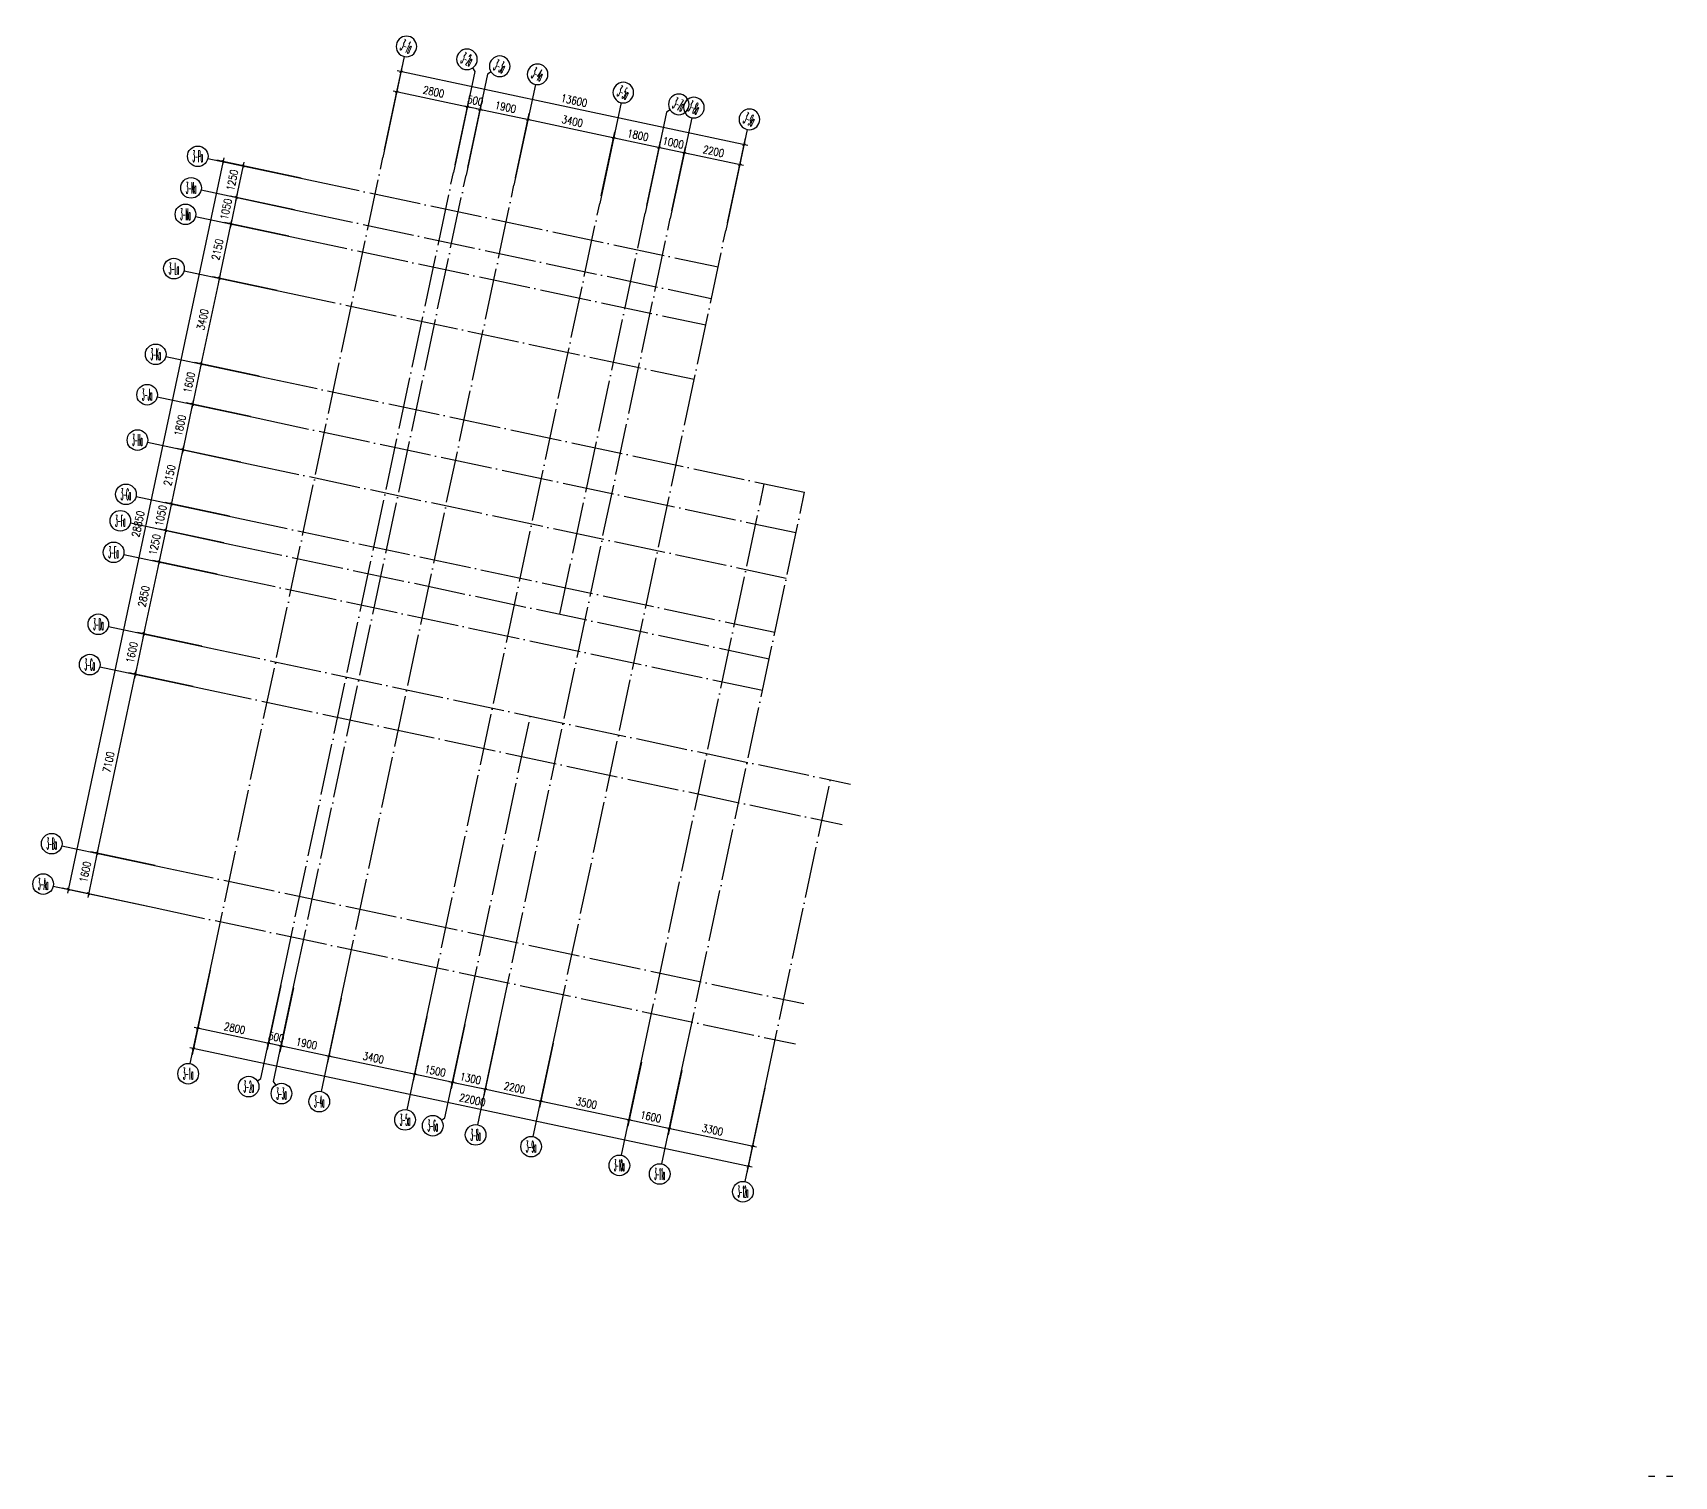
# Model space of a CAD drawing. Header units: millimetres. Extents: x -187744 to 2148, y -49419 to 6550.
# Drawn here: x -187744 to -124074, y -49419 to 6550 of the extents above; entities that cross this region are included whole.
import ezdxf
from ezdxf.enums import TextEntityAlignment as Align

# ---------------------------------------------------------------- set-up
doc = ezdxf.new("R2010")
doc.units = ezdxf.units.MM
doc.header["$LTSCALE"] = 1000
doc.header["$MEASUREMENT"] = 0
for name, pattern in [('DASH', [0.35, 0.25, -0.1]), ('DOTE', [2.42, 2, -0.2, 0.02, -0.2]), ('M-CENTER', [1.8, 1.2, -0.2, 0.2, -0.2])]:
    doc.linetypes.add(name, pattern=pattern)
doc.layers.get('Defpoints').update_dxf_attribs({"color": 136})
for name, color, linetype in [('AXIS', 150, 'Continuous'), ('AXIS_TEXT', 50, 'Continuous'), ('DOTE', 138, 'M-CENTER'), ('FURNITURE', 9, 'DASH')]:
    doc.layers.add(name, color=color, linetype=linetype)
doc.styles.add('COMPLEX', font='COMPLEX')
doc.styles.add('dim_font', font='SIMPLEX', dxfattribs={"width": 0.8})
doc.dimstyles.new('DIMN', dxfattribs={"dimtxt": 300, "dimasz": 100, "dimexe": 250, "dimexo": 300, "dimgap": 0, "dimtad": 0, "dimdec": 0, "dimzin": 0, "dimdsep": 46, "dimtxsty": 'dim_font', "dimblk": 'ARCHTICK', "dimcen": 0.09, "dimdle": 150, "dimclrt": 7, "dimazin": 0, "dimtfac": 1, "dimtdec": 0, "dimtix": 1, "dimtmove": 2, "dimatfit": 3, "dimfxl": 1, "dimtvp": 1, "dimtolj": 1, "dimtzin": 0, "dimarcsym": 0})

msp = doc.modelspace()

# ---------------------------------------------------------------- blocks, each defined once
blk = doc.blocks.new('_AXISO')
blk.add_circle((0, 0), 0.5)
at = {"layer": 'AXIS_TEXT', "style": 'COMPLEX', "width": 1.041667}
blk.add_attdef('A', text='', height=0.56, dxfattribs=at).set_placement((-0.25, -0.28), (0.25, -0.28), align=Align.FIT)
blk = doc.blocks.new('_axiso2')
blk.add_line((0.354, 0.146), (0.5, 0))
blk.add_circle((0, 0.5), 0.5)
at = {"layer": 'AXIS_TEXT', "style": 'COMPLEX', "width": 1.041667}
blk.add_attdef('A', text='', height=0.56, dxfattribs=at).set_placement((-0.25, 0.22), (0.25, 0.22), align=Align.FIT)
blk = doc.blocks.new('_axiso1')
blk.add_line((0.354, -0.146), (0.5, 0))
blk.add_circle((0, -0.5), 0.5)
at = {"layer": 'AXIS_TEXT', "style": 'COMPLEX', "width": 1.041667}
blk.add_attdef('A', text='', height=0.56, dxfattribs=at).set_placement((-0.25, -0.78), (0.25, -0.78), align=Align.FIT)
blk = doc.blocks.new('_ArchTick')
at = {"color": 0, "linetype": 'ByBlock', "const_width": 0.4}
blk.add_lwpolyline([(-0.5, -0.5), (0.5, 0.5)], dxfattribs=at)
blk = doc.blocks.new('*D208')
at = {"layer": 'AXIS', "color": 0, "lineweight": -2, "transparency": 16777216}
for p, q in [((-162574, -33691), (-163104, -36186)), ((-159346, -34377), (-159877, -36872)), ((-159678, -36658), (-163199, -35910))]:
    blk.add_line(p, q, dxfattribs=at)
at = {"layer": 'Defpoints', "color": 0, "transparency": 16777216}
for p in [(-162512, -33398), (-159284, -34084), (-163052, -35941)]:
    blk.add_point(p, dxfattribs=at)
at = {"layer": 'AXIS', "color": 0, "lineweight": -2, "transparency": 16777216, "xscale": 100, "yscale": 100, "zscale": 100}
for p, rotation in [((-163052, -35941), 168.0000000002391), ((-159825, -36627), 348.0000000002391)]:
    blk.add_blockref('_ArchTick', p, dxfattribs=dict(at, rotation=rotation))
at = {"layer": 'AXIS', "color": 7, "transparency": 16777216, "insert": (-161376, -35991), "char_height": 300, "attachment_point": 5, "rotation": 348, "style": 'dim_font'}
blk.add_mtext('\\A1;3300', dxfattribs=at)
blk = doc.blocks.new('*D209')
at = {"layer": 'AXIS', "color": 0, "lineweight": -2, "transparency": 16777216}
for p, q in [((-164139, -33359), (-164669, -35853)), ((-162574, -33691), (-163104, -36186)), ((-162906, -35972), (-164764, -35577))]:
    blk.add_line(p, q, dxfattribs=at)
at = {"layer": 'Defpoints', "color": 0, "transparency": 16777216}
for p in [(-164077, -33065), (-162512, -33398), (-164617, -35608)]:
    blk.add_point(p, dxfattribs=at)
at = {"layer": 'AXIS', "color": 0, "lineweight": -2, "transparency": 16777216, "xscale": 100, "yscale": 100, "zscale": 100}
for p, rotation in [((-164617, -35608), 168.0000000002391), ((-163052, -35941), 348.0000000002391)]:
    blk.add_blockref('_ArchTick', p, dxfattribs=dict(at, rotation=rotation))
at = {"layer": 'AXIS', "color": 7, "transparency": 16777216, "insert": (-163773, -35481), "char_height": 300, "attachment_point": 5, "rotation": 348, "style": 'dim_font'}
blk.add_mtext('\\A1;1600', dxfattribs=at)
blk = doc.blocks.new('*D210')
at = {"layer": 'AXIS', "color": 0, "lineweight": -2, "transparency": 16777216}
for p, q in [((-167563, -32631), (-168093, -35125)), ((-164139, -33359), (-164669, -35853)), ((-164471, -35640), (-168188, -34850))]:
    blk.add_line(p, q, dxfattribs=at)
at = {"layer": 'Defpoints', "color": 0, "transparency": 16777216}
for p in [(-167500, -32338), (-164077, -33065), (-168041, -34881)]:
    blk.add_point(p, dxfattribs=at)
at = {"layer": 'AXIS', "color": 0, "lineweight": -2, "transparency": 16777216, "xscale": 100, "yscale": 100, "zscale": 100}
for p, rotation in [((-168041, -34881), 168.0000000002391), ((-164617, -35608), 348.0000000002391)]:
    blk.add_blockref('_ArchTick', p, dxfattribs=dict(at, rotation=rotation))
at = {"layer": 'AXIS', "color": 7, "transparency": 16777216, "insert": (-166267, -34951), "char_height": 300, "attachment_point": 5, "rotation": 348, "style": 'dim_font'}
blk.add_mtext('\\A1;3500', dxfattribs=at)
blk = doc.blocks.new('*D211')
at = {"layer": 'AXIS', "color": 0, "lineweight": -2, "transparency": 16777216}
for p, q in [((-169715, -32174), (-170245, -34668)), ((-167563, -32631), (-168093, -35125)), ((-167894, -34912), (-170340, -34392))]:
    blk.add_line(p, q, dxfattribs=at)
at = {"layer": 'Defpoints', "color": 0, "transparency": 16777216}
for p in [(-169652, -31880), (-167500, -32338), (-170193, -34423)]:
    blk.add_point(p, dxfattribs=at)
at = {"layer": 'AXIS', "color": 0, "lineweight": -2, "transparency": 16777216, "xscale": 100, "yscale": 100, "zscale": 100}
for p, rotation in [((-170193, -34423), 168.0000000002391), ((-168041, -34881), 348.0000000002391)]:
    blk.add_blockref('_ArchTick', p, dxfattribs=dict(at, rotation=rotation))
at = {"layer": 'AXIS', "color": 7, "transparency": 16777216, "insert": (-169055, -34359), "char_height": 300, "attachment_point": 5, "rotation": 348, "style": 'dim_font'}
blk.add_mtext('\\A1;2200', dxfattribs=at)
blk = doc.blocks.new('*D212')
at = {"layer": 'AXIS', "color": 0, "lineweight": -2, "transparency": 16777216}
for p, q in [((-170986, -31903), (-171517, -34398)), ((-169715, -32174), (-170245, -34668)), ((-170046, -34454), (-171611, -34122))]:
    blk.add_line(p, q, dxfattribs=at)
at = {"layer": 'Defpoints', "color": 0, "transparency": 16777216}
for p in [(-170924, -31610), (-169652, -31880), (-171465, -34153)]:
    blk.add_point(p, dxfattribs=at)
at = {"layer": 'AXIS', "color": 0, "lineweight": -2, "transparency": 16777216, "xscale": 100, "yscale": 100, "zscale": 100}
for p, rotation in [((-171465, -34153), 168.0000000002391), ((-170193, -34423), 348.0000000002391)]:
    blk.add_blockref('_ArchTick', p, dxfattribs=dict(at, rotation=rotation))
at = {"layer": 'AXIS', "color": 7, "transparency": 16777216, "insert": (-170766, -33995), "char_height": 300, "attachment_point": 5, "rotation": 348, "style": 'dim_font'}
blk.add_mtext('\\A1;1300', dxfattribs=at)
blk = doc.blocks.new('*D213')
at = {"layer": 'AXIS', "color": 0, "lineweight": -2, "transparency": 16777216}
for p, q in [((-172454, -31591), (-172984, -34086)), ((-170986, -31903), (-171517, -34398)), ((-171318, -34184), (-173078, -33810))]:
    blk.add_line(p, q, dxfattribs=at)
at = {"layer": 'Defpoints', "color": 0, "transparency": 16777216}
for p in [(-172391, -31298), (-170924, -31610), (-172932, -33841)]:
    blk.add_point(p, dxfattribs=at)
at = {"layer": 'AXIS', "color": 0, "lineweight": -2, "transparency": 16777216, "xscale": 100, "yscale": 100, "zscale": 100}
for p, rotation in [((-172932, -33841), 168.0000000002391), ((-171465, -34153), 348.0000000002391)]:
    blk.add_blockref('_ArchTick', p, dxfattribs=dict(at, rotation=rotation))
at = {"layer": 'AXIS', "color": 7, "transparency": 16777216, "insert": (-172136, -33704), "char_height": 300, "attachment_point": 5, "rotation": 348, "style": 'dim_font'}
blk.add_mtext('\\A1;1500', dxfattribs=at)
blk = doc.blocks.new('*D214')
at = {"layer": 'AXIS', "color": 0, "lineweight": -2, "transparency": 16777216}
for p, q in [((-175779, -30885), (-176309, -33379)), ((-172454, -31591), (-172984, -34086)), ((-172785, -33872), (-176404, -33103))]:
    blk.add_line(p, q, dxfattribs=at)
at = {"layer": 'Defpoints', "color": 0, "transparency": 16777216}
for p in [(-175717, -30591), (-172391, -31298), (-176257, -33134)]:
    blk.add_point(p, dxfattribs=at)
at = {"layer": 'AXIS', "color": 0, "lineweight": -2, "transparency": 16777216, "xscale": 100, "yscale": 100, "zscale": 100}
for p, rotation in [((-176257, -33134), 168.0000000002391), ((-172932, -33841), 348.0000000002391)]:
    blk.add_blockref('_ArchTick', p, dxfattribs=dict(at, rotation=rotation))
at = {"layer": 'AXIS', "color": 7, "transparency": 16777216, "insert": (-174532, -33194), "char_height": 300, "attachment_point": 5, "rotation": 348, "style": 'dim_font'}
blk.add_mtext('\\A1;3400', dxfattribs=at)
blk = doc.blocks.new('*D215')
at = {"layer": 'AXIS', "color": 0, "lineweight": -2, "transparency": 16777216}
for p, q in [((-177638, -30489), (-178168, -32984)), ((-175779, -30885), (-176309, -33379)), ((-176111, -33165), (-178263, -32708))]:
    blk.add_line(p, q, dxfattribs=at)
at = {"layer": 'Defpoints', "color": 0, "transparency": 16777216}
for p in [(-177575, -30196), (-175717, -30591), (-178116, -32739)]:
    blk.add_point(p, dxfattribs=at)
at = {"layer": 'AXIS', "color": 0, "lineweight": -2, "transparency": 16777216, "xscale": 100, "yscale": 100, "zscale": 100}
for p, rotation in [((-178116, -32739), 168.0000000002391), ((-176257, -33134), 348.0000000002391)]:
    blk.add_blockref('_ArchTick', p, dxfattribs=dict(at, rotation=rotation))
at = {"layer": 'AXIS', "color": 7, "transparency": 16777216, "insert": (-177124, -32643), "char_height": 300, "attachment_point": 5, "rotation": 348, "style": 'dim_font'}
blk.add_mtext('\\A1;1900', dxfattribs=at)
blk = doc.blocks.new('*D216')
at = {"layer": 'AXIS', "color": 0, "lineweight": -2, "transparency": 16777216}
for p, q in [((-178127, -30386), (-178657, -32880)), ((-177638, -30489), (-178168, -32984)), ((-178605, -32635), (-178703, -32614)), ((-178116, -32739), (-178605, -32635)), ((-178116, -32739), (-178018, -32760))]:
    blk.add_line(p, q, dxfattribs=at)
at = {"layer": 'Defpoints', "color": 0, "transparency": 16777216}
for p in [(-178064, -30092), (-177575, -30196), (-178605, -32635)]:
    blk.add_point(p, dxfattribs=at)
at = {"layer": 'AXIS', "color": 0, "lineweight": -2, "transparency": 16777216, "xscale": 100, "yscale": 100, "zscale": 100}
for p, rotation in [((-178605, -32635), 348.0000000002391), ((-178116, -32739), 168.0000000002391)]:
    blk.add_blockref('_ArchTick', p, dxfattribs=dict(at, rotation=rotation))
at = {"layer": 'AXIS', "color": 7, "transparency": 16777216, "insert": (-178298, -32394), "char_height": 300, "attachment_point": 5, "rotation": 348, "style": 'dim_font'}
blk.add_mtext('\\A1;500', dxfattribs=at)
blk = doc.blocks.new('*D217')
at = {"layer": 'AXIS', "color": 0, "lineweight": -2, "transparency": 16777216}
for p, q in [((-180866, -29803), (-181396, -32298)), ((-178127, -30386), (-178657, -32880)), ((-178458, -32666), (-181491, -32022))]:
    blk.add_line(p, q, dxfattribs=at)
at = {"layer": 'Defpoints', "color": 0, "transparency": 16777216}
for p in [(-180803, -29510), (-178064, -30092), (-181344, -32053)]:
    blk.add_point(p, dxfattribs=at)
at = {"layer": 'AXIS', "color": 0, "lineweight": -2, "transparency": 16777216, "xscale": 100, "yscale": 100, "zscale": 100}
for p, rotation in [((-181344, -32053), 168.0000000002391), ((-178605, -32635), 348.0000000002391)]:
    blk.add_blockref('_ArchTick', p, dxfattribs=dict(at, rotation=rotation))
at = {"layer": 'AXIS', "color": 7, "transparency": 16777216, "insert": (-179912, -32051), "char_height": 300, "attachment_point": 5, "rotation": 348, "style": 'dim_font'}
blk.add_mtext('\\A1;2800', dxfattribs=at)
blk = doc.blocks.new('*D218')
at = {"layer": 'AXIS', "color": 0, "lineweight": -2, "transparency": 16777216}
for p, q in [((-180866, -29803), (-181562, -33080)), ((-159844, -37441), (-181657, -32804)), ((-159346, -34377), (-160043, -37654))]:
    blk.add_line(p, q, dxfattribs=at)
at = {"layer": 'Defpoints', "color": 0, "transparency": 16777216}
for p in [(-180803, -29510), (-181510, -32836), (-159284, -34084)]:
    blk.add_point(p, dxfattribs=at)
at = {"layer": 'AXIS', "color": 0, "lineweight": -2, "transparency": 16777216, "xscale": 100, "yscale": 100, "zscale": 100}
for p, rotation in [((-181510, -32836), 168.0000000002391), ((-159991, -37410), 348.0000000002391)]:
    blk.add_blockref('_ArchTick', p, dxfattribs=dict(at, rotation=rotation))
at = {"layer": 'AXIS', "color": 7, "transparency": 16777216, "insert": (-170688, -34829), "char_height": 300, "attachment_point": 5, "rotation": 348, "style": 'dim_font'}
blk.add_mtext('\\A1;22000', dxfattribs=at)
blk = doc.blocks.new('*D219')
at = {"layer": 'AXIS', "color": 0, "lineweight": -2, "transparency": 16777216}
for p, q in [((-179554, 1534), (-179876, 18)), ((-177335, 909), (-179830, 1439)), ((-177595, -314), (-180089, 217))]:
    blk.add_line(p, q, dxfattribs=at)
at = {"layer": 'Defpoints', "color": 0, "transparency": 16777216}
for p in [(-177042, 847), (-179845, 165), (-177302, -376)]:
    blk.add_point(p, dxfattribs=at)
at = {"layer": 'AXIS', "color": 0, "lineweight": -2, "transparency": 16777216, "xscale": 100, "yscale": 100, "zscale": 100}
for p, rotation in [((-179585, 1387), 78.00000000023914), ((-179845, 165), 258.0000000002391)]:
    blk.add_blockref('_ArchTick', p, dxfattribs=dict(at, rotation=rotation))
at = {"layer": 'AXIS', "color": 7, "transparency": 16777216, "insert": (-180008, 838), "char_height": 300, "attachment_point": 5, "rotation": 78, "style": 'dim_font'}
blk.add_mtext('\\A1;1250', dxfattribs=at)
blk = doc.blocks.new('*D220')
at = {"layer": 'AXIS', "color": 0, "lineweight": -2, "transparency": 16777216}
for p, q in [((-179814, 311), (-180094, -1009)), ((-177595, -314), (-180089, 217)), ((-177813, -1341), (-180308, -810))]:
    blk.add_line(p, q, dxfattribs=at)
at = {"layer": 'Defpoints', "color": 0, "transparency": 16777216}
for p in [(-177302, -376), (-180063, -862), (-177520, -1403)]:
    blk.add_point(p, dxfattribs=at)
at = {"layer": 'AXIS', "color": 0, "lineweight": -2, "transparency": 16777216, "xscale": 100, "yscale": 100, "zscale": 100}
for p, rotation in [((-179845, 165), 78.00000000023914), ((-180063, -862), 258.0000000002391)]:
    blk.add_blockref('_ArchTick', p, dxfattribs=dict(at, rotation=rotation))
at = {"layer": 'AXIS', "color": 7, "transparency": 16777216, "insert": (-180247, -287), "char_height": 300, "attachment_point": 5, "rotation": 78, "style": 'dim_font'}
blk.add_mtext('\\A1;1050', dxfattribs=at)
blk = doc.blocks.new('*D221')
at = {"layer": 'AXIS', "color": 0, "lineweight": -2, "transparency": 16777216}
for p, q in [((-180032, -716), (-180541, -3112)), ((-177813, -1341), (-180308, -810)), ((-178260, -3444), (-180755, -2914))]:
    blk.add_line(p, q, dxfattribs=at)
at = {"layer": 'Defpoints', "color": 0, "transparency": 16777216}
for p in [(-177520, -1403), (-180510, -2965), (-177967, -3506)]:
    blk.add_point(p, dxfattribs=at)
at = {"layer": 'AXIS', "color": 0, "lineweight": -2, "transparency": 16777216, "xscale": 100, "yscale": 100, "zscale": 100}
for p, rotation in [((-180063, -862), 78.00000000023914), ((-180510, -2965), 258.0000000002391)]:
    blk.add_blockref('_ArchTick', p, dxfattribs=dict(at, rotation=rotation))
at = {"layer": 'AXIS', "color": 7, "transparency": 16777216, "insert": (-180580, -1852), "char_height": 300, "attachment_point": 5, "rotation": 78, "style": 'dim_font'}
blk.add_mtext('\\A1;2150', dxfattribs=at)
blk = doc.blocks.new('*D222')
at = {"layer": 'AXIS', "color": 0, "lineweight": -2, "transparency": 16777216}
for p, q in [((-180479, -2819), (-181248, -6438)), ((-178260, -3444), (-180755, -2914)), ((-178967, -6769), (-181462, -6239))]:
    blk.add_line(p, q, dxfattribs=at)
at = {"layer": 'Defpoints', "color": 0, "transparency": 16777216}
for p in [(-177967, -3506), (-181217, -6291), (-178674, -6832)]:
    blk.add_point(p, dxfattribs=at)
at = {"layer": 'AXIS', "color": 0, "lineweight": -2, "transparency": 16777216, "xscale": 100, "yscale": 100, "zscale": 100}
for p, rotation in [((-180510, -2965), 78.00000000023914), ((-181217, -6291), 258.0000000002391)]:
    blk.add_blockref('_ArchTick', p, dxfattribs=dict(at, rotation=rotation))
at = {"layer": 'AXIS', "color": 7, "transparency": 16777216, "insert": (-181157, -4566), "char_height": 300, "attachment_point": 5, "rotation": 78, "style": 'dim_font'}
blk.add_mtext('\\A1;3400', dxfattribs=at)
blk = doc.blocks.new('*D223')
at = {"layer": 'AXIS', "color": 0, "lineweight": -2, "transparency": 16777216}
for p, q in [((-181186, -6144), (-181581, -8003)), ((-178967, -6769), (-181462, -6239)), ((-179300, -8334), (-181794, -7804))]:
    blk.add_line(p, q, dxfattribs=at)
at = {"layer": 'Defpoints', "color": 0, "transparency": 16777216}
for p in [(-178674, -6832), (-181550, -7856), (-179007, -8397)]:
    blk.add_point(p, dxfattribs=at)
at = {"layer": 'AXIS', "color": 0, "lineweight": -2, "transparency": 16777216, "xscale": 100, "yscale": 100, "zscale": 100}
for p, rotation in [((-181217, -6291), 78.00000000023914), ((-181550, -7856), 258.0000000002391)]:
    blk.add_blockref('_ArchTick', p, dxfattribs=dict(at, rotation=rotation))
at = {"layer": 'AXIS', "color": 7, "transparency": 16777216, "insert": (-181677, -7011), "char_height": 300, "attachment_point": 5, "rotation": 78, "style": 'dim_font'}
blk.add_mtext('\\A1;1600', dxfattribs=at)
blk = doc.blocks.new('*D224')
at = {"layer": 'AXIS', "color": 0, "lineweight": -2, "transparency": 16777216}
for p, q in [((-181519, -7710), (-181955, -9764)), ((-179300, -8334), (-181794, -7804)), ((-179674, -10095), (-182169, -9565))]:
    blk.add_line(p, q, dxfattribs=at)
at = {"layer": 'Defpoints', "color": 0, "transparency": 16777216}
for p in [(-179007, -8397), (-181924, -9617), (-179381, -10157)]:
    blk.add_point(p, dxfattribs=at)
at = {"layer": 'AXIS', "color": 0, "lineweight": -2, "transparency": 16777216, "xscale": 100, "yscale": 100, "zscale": 100}
for p, rotation in [((-181550, -7856), 78.00000000023914), ((-181924, -9617), 258.0000000002391)]:
    blk.add_blockref('_ArchTick', p, dxfattribs=dict(at, rotation=rotation))
at = {"layer": 'AXIS', "color": 7, "transparency": 16777216, "insert": (-182030, -8674), "char_height": 300, "attachment_point": 5, "rotation": 78, "style": 'dim_font'}
blk.add_mtext('\\A1;1800', dxfattribs=at)
blk = doc.blocks.new('*D225')
at = {"layer": 'AXIS', "color": 0, "lineweight": -2, "transparency": 16777216}
for p, q in [((-181893, -9470), (-182402, -11867)), ((-179674, -10095), (-182169, -9565)), ((-180121, -12198), (-182616, -11668))]:
    blk.add_line(p, q, dxfattribs=at)
at = {"layer": 'Defpoints', "color": 0, "transparency": 16777216}
for p in [(-179381, -10157), (-182371, -11720), (-179828, -12260)]:
    blk.add_point(p, dxfattribs=at)
at = {"layer": 'AXIS', "color": 0, "lineweight": -2, "transparency": 16777216, "xscale": 100, "yscale": 100, "zscale": 100}
for p, rotation in [((-181924, -9617), 78.00000000023914), ((-182371, -11720), 258.0000000002391)]:
    blk.add_blockref('_ArchTick', p, dxfattribs=dict(at, rotation=rotation))
at = {"layer": 'AXIS', "color": 7, "transparency": 16777216, "insert": (-182441, -10606), "char_height": 300, "attachment_point": 5, "rotation": 78, "style": 'dim_font'}
blk.add_mtext('\\A1;2150', dxfattribs=at)
blk = doc.blocks.new('*D226')
at = {"layer": 'AXIS', "color": 0, "lineweight": -2, "transparency": 16777216}
for p, q in [((-182340, -11573), (-182620, -12894)), ((-180121, -12198), (-182616, -11668)), ((-180340, -13225), (-182834, -12695))]:
    blk.add_line(p, q, dxfattribs=at)
at = {"layer": 'Defpoints', "color": 0, "transparency": 16777216}
for p in [(-179828, -12260), (-182589, -12747), (-180046, -13288)]:
    blk.add_point(p, dxfattribs=at)
at = {"layer": 'AXIS', "color": 0, "lineweight": -2, "transparency": 16777216, "xscale": 100, "yscale": 100, "zscale": 100}
for p, rotation in [((-182371, -11720), 78.00000000023914), ((-182589, -12747), 258.0000000002391)]:
    blk.add_blockref('_ArchTick', p, dxfattribs=dict(at, rotation=rotation))
at = {"layer": 'AXIS', "color": 7, "transparency": 16777216, "insert": (-182774, -12171), "char_height": 300, "attachment_point": 5, "rotation": 78, "style": 'dim_font'}
blk.add_mtext('\\A1;1050', dxfattribs=at)
blk = doc.blocks.new('*D227')
at = {"layer": 'AXIS', "color": 0, "lineweight": -2, "transparency": 16777216}
for p, q in [((-182558, -12600), (-182880, -14116)), ((-180340, -13225), (-182834, -12695)), ((-180599, -14448), (-183094, -13918))]:
    blk.add_line(p, q, dxfattribs=at)
at = {"layer": 'Defpoints', "color": 0, "transparency": 16777216}
for p in [(-180046, -13288), (-182849, -13970), (-180306, -14510)]:
    blk.add_point(p, dxfattribs=at)
at = {"layer": 'AXIS', "color": 0, "lineweight": -2, "transparency": 16777216, "xscale": 100, "yscale": 100, "zscale": 100}
for p, rotation in [((-182589, -12747), 78.00000000023914), ((-182849, -13970), 258.0000000002391)]:
    blk.add_blockref('_ArchTick', p, dxfattribs=dict(at, rotation=rotation))
at = {"layer": 'AXIS', "color": 7, "transparency": 16777216, "insert": (-183013, -13296), "char_height": 300, "attachment_point": 5, "rotation": 78, "style": 'dim_font'}
blk.add_mtext('\\A1;1250', dxfattribs=at)
blk = doc.blocks.new('*D228')
at = {"layer": 'AXIS', "color": 0, "lineweight": -2, "transparency": 16777216}
for p, q in [((-182818, -13823), (-183473, -16904)), ((-180599, -14448), (-183094, -13918)), ((-181192, -17236), (-183686, -16705))]:
    blk.add_line(p, q, dxfattribs=at)
at = {"layer": 'Defpoints', "color": 0, "transparency": 16777216}
for p in [(-180306, -14510), (-183442, -16757), (-180899, -17298)]:
    blk.add_point(p, dxfattribs=at)
at = {"layer": 'AXIS', "color": 0, "lineweight": -2, "transparency": 16777216, "xscale": 100, "yscale": 100, "zscale": 100}
for p, rotation in [((-182849, -13970), 78.00000000023914), ((-183442, -16757), 258.0000000002391)]:
    blk.add_blockref('_ArchTick', p, dxfattribs=dict(at, rotation=rotation))
at = {"layer": 'AXIS', "color": 7, "transparency": 16777216, "insert": (-183439, -15301), "char_height": 300, "attachment_point": 5, "rotation": 78, "style": 'dim_font'}
blk.add_mtext('\\A1;2850', dxfattribs=at)
blk = doc.blocks.new('*D229')
at = {"layer": 'AXIS', "color": 0, "lineweight": -2, "transparency": 16777216}
for p, q in [((-183411, -16611), (-183806, -18469)), ((-181192, -17236), (-183686, -16705)), ((-181525, -18801), (-184019, -18270))]:
    blk.add_line(p, q, dxfattribs=at)
at = {"layer": 'Defpoints', "color": 0, "transparency": 16777216}
for p in [(-180899, -17298), (-183774, -18322), (-181231, -18863)]:
    blk.add_point(p, dxfattribs=at)
at = {"layer": 'AXIS', "color": 0, "lineweight": -2, "transparency": 16777216, "xscale": 100, "yscale": 100, "zscale": 100}
for p, rotation in [((-183442, -16757), 78.00000000023914), ((-183774, -18322), 258.0000000002391)]:
    blk.add_blockref('_ArchTick', p, dxfattribs=dict(at, rotation=rotation))
at = {"layer": 'AXIS', "color": 7, "transparency": 16777216, "insert": (-183902, -17478), "char_height": 300, "attachment_point": 5, "rotation": 78, "style": 'dim_font'}
blk.add_mtext('\\A1;1600', dxfattribs=at)
blk = doc.blocks.new('*D230')
at = {"layer": 'AXIS', "color": 0, "lineweight": -2, "transparency": 16777216}
for p, q in [((-183743, -18176), (-185282, -25414)), ((-181525, -18801), (-184019, -18270)), ((-183001, -25745), (-185495, -25215))]:
    blk.add_line(p, q, dxfattribs=at)
at = {"layer": 'Defpoints', "color": 0, "transparency": 16777216}
for p in [(-181231, -18863), (-185251, -25267), (-182707, -25808)]:
    blk.add_point(p, dxfattribs=at)
at = {"layer": 'AXIS', "color": 0, "lineweight": -2, "transparency": 16777216, "xscale": 100, "yscale": 100, "zscale": 100}
for p, rotation in [((-183774, -18322), 78.00000000023914), ((-185251, -25267), 258.0000000002391)]:
    blk.add_blockref('_ArchTick', p, dxfattribs=dict(at, rotation=rotation))
at = {"layer": 'AXIS', "color": 7, "transparency": 16777216, "insert": (-184806, -21732), "char_height": 300, "attachment_point": 5, "rotation": 78, "style": 'dim_font'}
blk.add_mtext('\\A1;7100', dxfattribs=at)
blk = doc.blocks.new('*D231')
at = {"layer": 'AXIS', "color": 0, "lineweight": -2, "transparency": 16777216}
for p, q in [((-185219, -25121), (-185614, -26979)), ((-183001, -25745), (-185495, -25215)), ((-183333, -27310), (-185828, -26780))]:
    blk.add_line(p, q, dxfattribs=at)
at = {"layer": 'Defpoints', "color": 0, "transparency": 16777216}
for p in [(-182707, -25808), (-185583, -26832), (-183040, -27373)]:
    blk.add_point(p, dxfattribs=at)
at = {"layer": 'AXIS', "color": 0, "lineweight": -2, "transparency": 16777216, "xscale": 100, "yscale": 100, "zscale": 100}
for p, rotation in [((-185251, -25267), 78.00000000023914), ((-185583, -26832), 258.0000000002391)]:
    blk.add_blockref('_ArchTick', p, dxfattribs=dict(at, rotation=rotation))
at = {"layer": 'AXIS', "color": 7, "transparency": 16777216, "insert": (-185710, -25987), "char_height": 300, "attachment_point": 5, "rotation": 78, "style": 'dim_font'}
blk.add_mtext('\\A1;1600', dxfattribs=at)
blk = doc.blocks.new('*D232')
at = {"layer": 'AXIS', "color": 0, "lineweight": -2, "transparency": 16777216}
for p, q in [((-180336, 1700), (-186397, -26813)), ((-177335, 909), (-180612, 1606)), ((-183333, -27310), (-186610, -26614))]:
    blk.add_line(p, q, dxfattribs=at)
at = {"layer": 'Defpoints', "color": 0, "transparency": 16777216}
for p in [(-177042, 847), (-186366, -26666), (-183040, -27373)]:
    blk.add_point(p, dxfattribs=at)
at = {"layer": 'AXIS', "color": 0, "lineweight": -2, "transparency": 16777216, "xscale": 100, "yscale": 100, "zscale": 100}
for p, rotation in [((-180367, 1554), 78.00000000023914), ((-186366, -26666), 258.0000000002391)]:
    blk.add_blockref('_ArchTick', p, dxfattribs=dict(at, rotation=rotation))
at = {"layer": 'AXIS', "color": 7, "transparency": 16777216, "insert": (-183660, -12494), "char_height": 300, "attachment_point": 5, "rotation": 78, "style": 'dim_font'}
blk.add_mtext('\\A1;28850', dxfattribs=at)
blk = doc.blocks.new('*D233')
at = {"layer": 'AXIS', "color": 0, "lineweight": -2, "transparency": 16777216}
for p, q in [((-162952, -359), (-162422, 2135)), ((-160175, 1402), (-162621, 1922)), ((-160800, -816), (-160270, 1678))]:
    blk.add_line(p, q, dxfattribs=at)
at = {"layer": 'Defpoints', "color": 0, "transparency": 16777216}
for p in [(-162474, 1891), (-163015, -652), (-160863, -1110)]:
    blk.add_point(p, dxfattribs=at)
at = {"layer": 'AXIS', "color": 0, "lineweight": -2, "transparency": 16777216, "xscale": 100, "yscale": 100, "zscale": 100}
for p, rotation in [((-162474, 1891), 168.0000000002391), ((-160322, 1433), 348.0000000002391)]:
    blk.add_blockref('_ArchTick', p, dxfattribs=dict(at, rotation=rotation))
at = {"layer": 'AXIS', "color": 7, "transparency": 16777216, "insert": (-161336, 1955), "char_height": 300, "attachment_point": 5, "rotation": 348, "style": 'dim_font'}
blk.add_mtext('\\A1;2200', dxfattribs=at)
blk = doc.blocks.new('*D234')
at = {"layer": 'AXIS', "color": 0, "lineweight": -2, "transparency": 16777216}
for p, q in [((-163930, -151), (-163400, 2343)), ((-162327, 1860), (-163599, 2130)), ((-162952, -359), (-162422, 2135))]:
    blk.add_line(p, q, dxfattribs=at)
at = {"layer": 'Defpoints', "color": 0, "transparency": 16777216}
for p in [(-163452, 2099), (-163993, -445), (-163015, -652)]:
    blk.add_point(p, dxfattribs=at)
at = {"layer": 'AXIS', "color": 0, "lineweight": -2, "transparency": 16777216, "xscale": 100, "yscale": 100, "zscale": 100}
for p, rotation in [((-163452, 2099), 168.0000000002391), ((-162474, 1891), 348.0000000002391)]:
    blk.add_blockref('_ArchTick', p, dxfattribs=dict(at, rotation=rotation))
at = {"layer": 'AXIS', "color": 7, "transparency": 16777216, "insert": (-162901, 2288), "char_height": 300, "attachment_point": 5, "rotation": 348, "style": 'dim_font'}
blk.add_mtext('\\A1;1000', dxfattribs=at)
blk = doc.blocks.new('*D235')
at = {"layer": 'AXIS', "color": 0, "lineweight": -2, "transparency": 16777216}
for p, q in [((-165691, 223), (-165161, 2717)), ((-163306, 2067), (-165360, 2504)), ((-163930, -151), (-163400, 2343))]:
    blk.add_line(p, q, dxfattribs=at)
at = {"layer": 'Defpoints', "color": 0, "transparency": 16777216}
for p in [(-165213, 2473), (-165754, -70), (-163993, -445)]:
    blk.add_point(p, dxfattribs=at)
at = {"layer": 'AXIS', "color": 0, "lineweight": -2, "transparency": 16777216, "xscale": 100, "yscale": 100, "zscale": 100}
for p, rotation in [((-165213, 2473), 168.0000000002391), ((-163452, 2099), 348.0000000002391)]:
    blk.add_blockref('_ArchTick', p, dxfattribs=dict(at, rotation=rotation))
at = {"layer": 'AXIS', "color": 7, "transparency": 16777216, "insert": (-164270, 2579), "char_height": 300, "attachment_point": 5, "rotation": 348, "style": 'dim_font'}
blk.add_mtext('\\A1;1800', dxfattribs=at)
blk = doc.blocks.new('*D236')
at = {"layer": 'AXIS', "color": 0, "lineweight": -2, "transparency": 16777216}
for p, q in [((-169017, 930), (-168487, 3424)), ((-165066, 2442), (-168685, 3211)), ((-165691, 223), (-165161, 2717))]:
    blk.add_line(p, q, dxfattribs=at)
at = {"layer": 'Defpoints', "color": 0, "transparency": 16777216}
for p in [(-168539, 3180), (-169079, 637), (-165754, -70)]:
    blk.add_point(p, dxfattribs=at)
at = {"layer": 'AXIS', "color": 0, "lineweight": -2, "transparency": 16777216, "xscale": 100, "yscale": 100, "zscale": 100}
for p, rotation in [((-168539, 3180), 168.0000000002391), ((-165213, 2473), 348.0000000002391)]:
    blk.add_blockref('_ArchTick', p, dxfattribs=dict(at, rotation=rotation))
at = {"layer": 'AXIS', "color": 7, "transparency": 16777216, "insert": (-166813, 3120), "char_height": 300, "attachment_point": 5, "rotation": 348, "style": 'dim_font'}
blk.add_mtext('\\A1;3400', dxfattribs=at)
blk = doc.blocks.new('*D237')
at = {"layer": 'AXIS', "color": 0, "lineweight": -2, "transparency": 16777216}
for p, q in [((-170875, 1325), (-170345, 3819)), ((-168392, 3149), (-170544, 3606)), ((-169017, 930), (-168487, 3424))]:
    blk.add_line(p, q, dxfattribs=at)
at = {"layer": 'Defpoints', "color": 0, "transparency": 16777216}
for p in [(-170397, 3575), (-170938, 1032), (-169079, 637)]:
    blk.add_point(p, dxfattribs=at)
at = {"layer": 'AXIS', "color": 0, "lineweight": -2, "transparency": 16777216, "xscale": 100, "yscale": 100, "zscale": 100}
for p, rotation in [((-170397, 3575), 168.0000000002391), ((-168539, 3180), 348.0000000002391)]:
    blk.add_blockref('_ArchTick', p, dxfattribs=dict(at, rotation=rotation))
at = {"layer": 'AXIS', "color": 7, "transparency": 16777216, "insert": (-169406, 3671), "char_height": 300, "attachment_point": 5, "rotation": 348, "style": 'dim_font'}
blk.add_mtext('\\A1;1900', dxfattribs=at)
blk = doc.blocks.new('*D238')
at = {"layer": 'AXIS', "color": 0, "lineweight": -2, "transparency": 16777216}
for p, q in [((-171364, 1429), (-170834, 3923)), ((-170886, 3679), (-170984, 3700)), ((-170397, 3575), (-170886, 3679)), ((-170875, 1325), (-170345, 3819)), ((-170397, 3575), (-170299, 3554))]:
    blk.add_line(p, q, dxfattribs=at)
at = {"layer": 'Defpoints', "color": 0, "transparency": 16777216}
for p in [(-170886, 3679), (-171427, 1136), (-170938, 1032)]:
    blk.add_point(p, dxfattribs=at)
at = {"layer": 'AXIS', "color": 0, "lineweight": -2, "transparency": 16777216, "xscale": 100, "yscale": 100, "zscale": 100}
for p, rotation in [((-170886, 3679), 348.0000000002391), ((-170397, 3575), 168.0000000002391)]:
    blk.add_blockref('_ArchTick', p, dxfattribs=dict(at, rotation=rotation))
at = {"layer": 'AXIS', "color": 7, "transparency": 16777216, "insert": (-170579, 3920), "char_height": 300, "attachment_point": 5, "rotation": 348, "style": 'dim_font'}
blk.add_mtext('\\A1;500', dxfattribs=at)
blk = doc.blocks.new('*D239')
at = {"layer": 'AXIS', "color": 0, "lineweight": -2, "transparency": 16777216}
for p, q in [((-174103, 2011), (-173573, 4505)), ((-170739, 3648), (-173772, 4292)), ((-171364, 1429), (-170834, 3923))]:
    blk.add_line(p, q, dxfattribs=at)
at = {"layer": 'Defpoints', "color": 0, "transparency": 16777216}
for p in [(-173625, 4261), (-174166, 1718), (-171427, 1136)]:
    blk.add_point(p, dxfattribs=at)
at = {"layer": 'AXIS', "color": 0, "lineweight": -2, "transparency": 16777216, "xscale": 100, "yscale": 100, "zscale": 100}
for p, rotation in [((-173625, 4261), 168.0000000002391), ((-170886, 3679), 348.0000000002391)]:
    blk.add_blockref('_ArchTick', p, dxfattribs=dict(at, rotation=rotation))
at = {"layer": 'AXIS', "color": 7, "transparency": 16777216, "insert": (-172193, 4263), "char_height": 300, "attachment_point": 5, "rotation": 348, "style": 'dim_font'}
blk.add_mtext('\\A1;2800', dxfattribs=at)
blk = doc.blocks.new('*D240')
at = {"layer": 'AXIS', "color": 0, "lineweight": -2, "transparency": 16777216}
for p, q in [((-174103, 2011), (-173407, 5288)), ((-160009, 2185), (-173605, 5075)), ((-160800, -816), (-160104, 2460))]:
    blk.add_line(p, q, dxfattribs=at)
at = {"layer": 'Defpoints', "color": 0, "transparency": 16777216}
for p in [(-173459, 5043), (-174166, 1718), (-160863, -1110)]:
    blk.add_point(p, dxfattribs=at)
at = {"layer": 'AXIS', "color": 0, "lineweight": -2, "transparency": 16777216, "xscale": 100, "yscale": 100, "zscale": 100}
for p, rotation in [((-173459, 5043), 168.0000000002391), ((-160156, 2216), 348.0000000002391)]:
    blk.add_blockref('_ArchTick', p, dxfattribs=dict(at, rotation=rotation))
at = {"layer": 'AXIS', "color": 7, "transparency": 16777216, "insert": (-166745, 3923), "char_height": 300, "attachment_point": 5, "rotation": 348, "style": 'dim_font'}
blk.add_mtext('\\A1;13600', dxfattribs=at)

# ---------------------------------------------------------------- dimensions: what is measured, and where the dimension line sits
at = {"layer": 'AXIS'}
for base, p1, p2, angle, picture, middle in [((-173458.7, 5043.4), (-160862.8, -1109.9), (-174165.6, 1717.7), 168, '*D240', (-166744.9, 3923.1)), ((-173625, 4260.9), (-171426.8, 1135.6), (-174165.6, 1717.7), 168, '*D239', (-172193.2, 4263.3)), ((-170886.2, 3678.8), (-170937.7, 1031.6), (-171426.8, 1135.6), 168, '*D238', (-170579.3, 3920.2)), ((-170397.1, 3574.8), (-169079.2, 636.6), (-170937.7, 1031.6), 168, '*D237', (-169405.5, 3670.7)), ((-168538.7, 3179.8), (-165753.5, -70.3), (-169079.2, 636.6), 168, '*D236', (-166813.4, 3119.8)), ((-165213, 2472.9), (-163992.9, -444.5), (-165753.5, -70.3), 168, '*D235', (-164270.3, 2579.2)), ((-163452.3, 2098.6), (-163014.7, -652.4), (-163992.9, -444.5), 168, '*D234', (-162900.8, 2288.1)), ((-162474.1, 1890.7), (-160862.8, -1109.9), (-163014.7, -652.4), 168, '*D233', (-161335.8, 1955.5)), ((-186365.7, -26666), (-177041.8, 846.7), (-183040, -27372.9), 258, '*D232', (-183660.1, -12493.8)), ((-179844.9, 164.6), (-177041.8, 846.7), (-177301.7, -376), 258, '*D219', (-180008.4, 838.3)), ((-180063.2, -862.5), (-177301.7, -376), (-177520, -1403), 258, '*D220', (-180247.5, -286.6)), ((-180510.2, -2965.5), (-177520, -1403), (-177967, -3506.1), 258, '*D221', (-180580.1, -1851.6)), ((-181217.1, -6291.2), (-177967, -3506.1), (-178673.9, -6831.8), 258, '*D222', (-181157.1, -4566)), ((-181549.7, -7856.2), (-178673.9, -6831.8), (-179006.6, -8396.8), 258, '*D223', (-181676.8, -7011.3)), ((-181924, -9616.9), (-179006.6, -8396.8), (-179380.8, -10157.5), 258, '*D224', (-182030.3, -8674.2)), ((-182371, -11719.9), (-179380.8, -10157.5), (-179827.8, -12260.5), 258, '*D225', (-182440.9, -10606)), ((-182589.3, -12747), (-179827.8, -12260.5), (-180046.1, -13287.5), 258, '*D226', (-182773.6, -12171.1)), ((-182849.2, -13969.6), (-180046.1, -13287.5), (-180306, -14510.2), 258, '*D227', (-183012.7, -13295.9)), ((-183441.7, -16757.4), (-180306, -14510.2), (-180898.5, -17297.9), 258, '*D228', (-183438.9, -15301.1)), ((-183774.4, -18322.4), (-180898.5, -17297.9), (-181231.2, -18863), 258, '*D229', (-183901.5, -17477.5)), ((-185250.6, -25267.2), (-181231.2, -18863), (-182707.4, -25807.8), 258, '*D230', (-184805.9, -21732.5)), ((-185583.2, -26832.3), (-182707.4, -25807.8), (-183040, -27372.9), 258, '*D231', (-185710.3, -25987.4)), ((-181510.1, -32835.6), (-159284, -34084), (-180803.2, -29509.9), 168, '*D218', (-170688.1, -34829.2)), ((-181343.8, -32053.1), (-178064.4, -30092.1), (-180803.2, -29509.9), 168, '*D217', (-179912, -32050.7)), ((-178605, -32635.3), (-177575.4, -30196), (-178064.4, -30092.1), 168, '*D216', (-178298.1, -32393.8)), ((-178115.9, -32739.2), (-175716.9, -30591.1), (-177575.4, -30196), 168, '*D215', (-177124.3, -32643.3)), ((-176257.4, -33134.2), (-172391.2, -31298), (-175716.9, -30591.1), 168, '*D214', (-174532.2, -33194.3)), ((-172931.7, -33841.1), (-170924, -31609.8), (-172391.2, -31298), 168, '*D213', (-172135.8, -33703.6)), ((-171464.5, -34153), (-169652.4, -31880.1), (-170924, -31609.8), 168, '*D212', (-170766.4, -33994.7)), ((-170192.9, -34423.3), (-167500.4, -32337.5), (-169652.4, -31880.1), 168, '*D211', (-169054.6, -34358.6)), ((-168041, -34880.7), (-164076.9, -33065.2), (-167500.4, -32337.5), 168, '*D210', (-166266.9, -34951.1)), ((-164617.5, -35608.4), (-162511.9, -33397.9), (-164076.9, -33065.2), 168, '*D209', (-163772.6, -35481.3)), ((-163052.5, -35941.1), (-159284, -34084), (-162511.9, -33397.9), 168, '*D208', (-161376.1, -35990.7))]:
    dim = msp.add_linear_dim(base=base, p1=p1, p2=p2, angle=angle, dimstyle='DIMN', dxfattribs=at)
    dim.commit()
    dim.dimension.update_dxf_attribs({"geometry": picture, "text_midpoint": middle})

# ---------------------------------------------------------------- linework, layer by layer
at = {"layer": 'AXIS'}
for p, q in [((-173334, 5630.3), (-174165.6, 1717.7)), ((-170595.1, 5048.2), (-171426.8, 1135.6)), ((-170106.1, 4944.2), (-170937.7, 1031.6)), ((-168247.6, 4549.2), (-169079.2, 636.6)), ((-164921.9, 3842.3), (-165753.5, -70.3)), ((-163161.2, 3468.1), (-163992.9, -444.5)), ((-162183.1, 3260.1), (-163014.7, -652.4)), ((-160031.1, 2802.7), (-160862.8, -1109.9)), ((-180954.4, 1678.3), (-177041.8, 846.7)), ((-181214.3, 455.7), (-177301.7, -376)), ((-181432.6, -571.4), (-177520, -1403)), ((-181879.6, -2674.4), (-177967, -3506.1)), ((-182586.5, -6000.1), (-178673.9, -6831.8)), ((-182919.1, -7565.1), (-179006.6, -8396.8)), ((-183293.4, -9325.8), (-179380.8, -10157.5)), ((-183740.4, -11428.8), (-179827.8, -12260.5)), ((-183958.7, -12455.9), (-180046.1, -13287.5)), ((-184218.6, -13678.6), (-180306, -14510.2)), ((-184811.1, -16466.3), (-180898.5, -17297.9)), ((-185143.8, -18031.3), (-181231.2, -18863)), ((-186620, -24976.2), (-182707.4, -25807.8)), ((-186952.6, -26541.2), (-183040, -27372.9)), ((-181634.9, -33422.5), (-180803.2, -29509.9)), ((-178896.1, -34004.7), (-178064.4, -30092.1)), ((-178407, -34108.6), (-177575.4, -30196)), ((-176548.5, -34503.7), (-175716.9, -30591.1)), ((-173222.8, -35210.6), (-172391.2, -31298)), ((-171755.6, -35522.4), (-170924, -31609.8)), ((-170484, -35792.7), (-169652.4, -31880.1)), ((-168332.1, -36250.1), (-167500.4, -32337.5)), ((-164908.6, -36977.8), (-164076.9, -33065.2)), ((-163343.5, -37310.5), (-162511.9, -33397.9)), ((-160115.6, -37996.6), (-159284, -34084))]:
    msp.add_line(p, q, dxfattribs=at)
at = {"layer": 'DOTE', "linetype": 'DOTE'}
for p, q in [((-180803.2, -29509.9), (-174165.6, 1717.7)), ((-178064.4, -30092.1), (-171426.8, 1135.6)), ((-177575.4, -30196), (-170937.7, 1031.6)), ((-177041.8, 846.7), (-161164.3, -2528.2)), ((-175716.9, -30591.1), (-169079.2, 636.6)), ((-177301.7, -376), (-161424.2, -3750.9)), ((-172391.2, -31298), (-165753.5, -70.3)), ((-167298.7, -15997.1), (-163992.9, -444.5)), ((-169652.4, -31880.1), (-163014.7, -652.4)), ((-167500.4, -32337.5), (-160862.8, -1109.9)), ((-177520, -1403), (-161642.5, -4777.9)), ((-177967, -3506.1), (-162089.5, -6880.9)), ((-178673.9, -6831.8), (-157807.8, -11267)), ((-179006.6, -8396.8), (-158140.5, -12832)), ((-179380.8, -10157.5), (-158514.7, -14592.7)), ((-164076.9, -33065.2), (-159372.9, -10934.3)), ((-162511.9, -33397.9), (-157807.8, -11267)), ((-179827.8, -12260.5), (-158961.7, -16695.7)), ((-180046.1, -13287.5), (-159180, -17722.8)), ((-180306, -14510.2), (-159439.9, -18945.4)), ((-180898.5, -17297.9), (-156022.1, -22585.6)), ((-181231.2, -18863), (-156354.7, -24150.6)), ((-170924, -31609.8), (-168444.5, -19945.1)), ((-159284, -34084), (-156804.6, -22419.3)), ((-182707.4, -25807.8), (-157830.9, -31095.5)), ((-183040, -27372.9), (-158163.6, -32660.5))]:
    msp.add_line(p, q, dxfattribs=at)
at = {"layer": 'FURNITURE'}
for p, q in [((-125074.3, -49419.1), (-124768.9, -49419.1)), ((-124372.3, -49419.1), (-124074.3, -49419.1))]:
    msp.add_line(p, q, dxfattribs=at)

# ---------------------------------------------------------------- block references
at = {"layer": 'AXIS'}
ref = msp.add_blockref('_AXISO', (-173250.8, 6021.6), dxfattribs=dict(at, xscale=-799.9999999999993, yscale=799.9999999999993, zscale=800, rotation=156.0000000000005))
ref.add_attrib('A', '3-1a', dxfattribs={"layer": 'AXIS_TEXT', "height": 448, "rotation": 336, "style": 'COMPLEX', "width": 0.25}).set_placement((-173524.6, 5898.3), (-173159.2, 5735.6), align=Align.FIT)
ref = msp.add_blockref('_axiso2', (-170512, 5439.4), dxfattribs=dict(at, xscale=-799.9999999999999, yscale=799.9999999999999, zscale=800, rotation=78.00000000000044))
ref.add_attrib('A', '3-2a', dxfattribs={"layer": 'AXIS_TEXT', "height": 448, "rotation": 336, "style": 'COMPLEX', "width": 0.234375}).set_placement((-171177.1, 5399.3), (-170811.6, 5236.6), align=Align.FIT)
ref = msp.add_blockref('_axiso1', (-170022.9, 5335.5), dxfattribs=dict(at, xscale=-799.9999999999999, yscale=799.9999999999999, zscale=800, rotation=78.00000000000044))
ref.add_attrib('A', '3-3a', dxfattribs={"layer": 'AXIS_TEXT', "height": 448, "rotation": 336, "style": 'COMPLEX', "width": 0.237342}).set_placement((-169905.5, 5129), (-169540, 4966.3), align=Align.FIT)
ref = msp.add_blockref('_AXISO', (-168164.4, 4940.5), dxfattribs=dict(at, xscale=-799.9999999999993, yscale=799.9999999999993, zscale=800, rotation=156.0000000000005))
ref.add_attrib('A', '3-4a', dxfattribs={"layer": 'AXIS_TEXT', "height": 448, "rotation": 336, "style": 'COMPLEX', "width": 0.231481}).set_placement((-168438.2, 4817.2), (-168072.8, 4654.5), align=Align.FIT)
ref = msp.add_blockref('_AXISO', (-164838.7, 4233.6), dxfattribs=dict(at, xscale=-799.9999999999993, yscale=799.9999999999993, zscale=800, rotation=156.0000000000005))
ref.add_attrib('A', '3-5a', dxfattribs={"layer": 'AXIS_TEXT', "height": 448, "rotation": 336, "style": 'COMPLEX', "width": 0.234375}).set_placement((-165112.5, 4110.3), (-164747.1, 3947.6), align=Align.FIT)
ref = msp.add_blockref('_axiso1', (-163078.1, 3859.3), dxfattribs=dict(at, xscale=-799.9999999999999, yscale=799.9999999999999, zscale=800, rotation=78.00000000000044))
ref.add_attrib('A', '3-7a', dxfattribs={"layer": 'AXIS_TEXT', "height": 448, "rotation": 336, "style": 'COMPLEX', "width": 0.234375}).set_placement((-162960.6, 3652.9), (-162595.2, 3490.2), align=Align.FIT)
ref = msp.add_blockref('_AXISO', (-162099.9, 3651.4), dxfattribs=dict(at, xscale=-799.9999999999993, yscale=799.9999999999993, zscale=800, rotation=156.0000000000005))
ref.add_attrib('A', '3-8a', dxfattribs={"layer": 'AXIS_TEXT', "height": 448, "rotation": 336, "style": 'COMPLEX', "width": 0.234375}).set_placement((-162373.7, 3528.1), (-162008.3, 3365.4), align=Align.FIT)
ref = msp.add_blockref('_AXISO', (-159948, 3194), dxfattribs=dict(at, xscale=-799.9999999999993, yscale=799.9999999999993, zscale=800, rotation=156.0000000000005))
ref.add_attrib('A', '3-9a', dxfattribs={"layer": 'AXIS_TEXT', "height": 448, "rotation": 336, "style": 'COMPLEX', "width": 0.234375}).set_placement((-160221.8, 3070.7), (-159856.4, 2908), align=Align.FIT)
ref = msp.add_blockref('_AXISO', (-181345.6, 1761.5), dxfattribs=dict(at, xscale=800, yscale=800, zscale=800))
ref.add_attrib('A', '3-Pa', dxfattribs={"layer": 'AXIS_TEXT', "height": 448, "style": 'COMPLEX', "width": 0.228659}).set_placement((-181545.6, 1537.5), (-181145.6, 1537.5), align=Align.FIT)
ref = msp.add_blockref('_AXISO', (-181605.5, 538.8), dxfattribs=dict(at, xscale=800, yscale=800, zscale=800))
ref.add_attrib('A', '3-Na', dxfattribs={"layer": 'AXIS_TEXT', "height": 448, "style": 'COMPLEX', "width": 0.225904}).set_placement((-181805.5, 314.8), (-181405.5, 314.8), align=Align.FIT)
ref = msp.add_blockref('_AXISO', (-181823.8, -488.2), dxfattribs=dict(at, xscale=800, yscale=800, zscale=800))
ref.add_attrib('A', '3-Ma', dxfattribs={"layer": 'AXIS_TEXT', "height": 448, "style": 'COMPLEX', "width": 0.220588}).set_placement((-182023.8, -712.2), (-181623.8, -712.2), align=Align.FIT)
ref = msp.add_blockref('_AXISO', (-182270.8, -2591.2), dxfattribs=dict(at, xscale=800, yscale=800, zscale=800))
ref.add_attrib('A', '3-La', dxfattribs={"layer": 'AXIS_TEXT', "height": 448, "style": 'COMPLEX', "width": 0.240385}).set_placement((-182470.8, -2815.2), (-182070.8, -2815.2), align=Align.FIT)
ref = msp.add_blockref('_AXISO', (-182977.7, -5916.9), dxfattribs=dict(at, xscale=800, yscale=800, zscale=800))
ref.add_attrib('A', '3-Ka', dxfattribs={"layer": 'AXIS_TEXT', "height": 448, "style": 'COMPLEX', "width": 0.228659}).set_placement((-183177.7, -6140.9), (-182777.7, -6140.9), align=Align.FIT)
ref = msp.add_blockref('_AXISO', (-183310.4, -7482), dxfattribs=dict(at, xscale=800, yscale=800, zscale=800))
ref.add_attrib('A', '3-Ja', dxfattribs={"layer": 'AXIS_TEXT', "height": 448, "style": 'COMPLEX', "width": 0.25}).set_placement((-183510.4, -7706), (-183110.4, -7706), align=Align.FIT)
ref = msp.add_blockref('_AXISO', (-183684.6, -9242.6), dxfattribs=dict(at, xscale=800, yscale=800, zscale=800))
ref.add_attrib('A', '3-Ha', dxfattribs={"layer": 'AXIS_TEXT', "height": 448, "style": 'COMPLEX', "width": 0.223214}).set_placement((-183884.6, -9466.6), (-183484.6, -9466.6), align=Align.FIT)
ref = msp.add_blockref('_AXISO', (-184131.7, -11345.7), dxfattribs=dict(at, xscale=800, yscale=800, zscale=800))
ref.add_attrib('A', '3-Ga', dxfattribs={"layer": 'AXIS_TEXT', "height": 448, "style": 'COMPLEX', "width": 0.225904}).set_placement((-184331.7, -11569.7), (-183931.7, -11569.7), align=Align.FIT)
ref = msp.add_blockref('_AXISO', (-184350, -12372.7), dxfattribs=dict(at, xscale=800, yscale=800, zscale=800))
ref.add_attrib('A', '3-Fa', dxfattribs={"layer": 'AXIS_TEXT', "height": 448, "style": 'COMPLEX', "width": 0.234375}).set_placement((-184550, -12596.7), (-184150, -12596.7), align=Align.FIT)
ref = msp.add_blockref('_AXISO', (-184609.8, -13595.4), dxfattribs=dict(at, xscale=800, yscale=800, zscale=800))
ref.add_attrib('A', '3-Ea', dxfattribs={"layer": 'AXIS_TEXT', "height": 448, "style": 'COMPLEX', "width": 0.231481}).set_placement((-184809.8, -13819.4), (-184409.8, -13819.4), align=Align.FIT)
ref = msp.add_blockref('_AXISO', (-185202.4, -16383.1), dxfattribs=dict(at, xscale=800, yscale=800, zscale=800))
ref.add_attrib('A', '3-Da', dxfattribs={"layer": 'AXIS_TEXT', "height": 448, "style": 'COMPLEX', "width": 0.228659}).set_placement((-185402.4, -16607.1), (-185002.4, -16607.1), align=Align.FIT)
ref = msp.add_blockref('_AXISO', (-185535.1, -17948.2), dxfattribs=dict(at, xscale=800, yscale=800, zscale=800))
ref.add_attrib('A', '3-Ca', dxfattribs={"layer": 'AXIS_TEXT', "height": 448, "style": 'COMPLEX', "width": 0.231481}).set_placement((-185735.1, -18172.2), (-185335.1, -18172.2), align=Align.FIT)
ref = msp.add_blockref('_AXISO', (-187011.2, -24893), dxfattribs=dict(at, xscale=800, yscale=800, zscale=800))
ref.add_attrib('A', '3-Ba', dxfattribs={"layer": 'AXIS_TEXT', "height": 448, "style": 'COMPLEX', "width": 0.228659}).set_placement((-187211.2, -25117), (-186811.2, -25117), align=Align.FIT)
ref = msp.add_blockref('_AXISO', (-187343.9, -26458), dxfattribs=dict(at, xscale=800, yscale=800, zscale=800))
ref.add_attrib('A', '3-Aa', dxfattribs={"layer": 'AXIS_TEXT', "height": 448, "style": 'COMPLEX', "width": 0.231481}).set_placement((-187543.9, -26682), (-187143.9, -26682), align=Align.FIT)
ref = msp.add_blockref('_AXISO', (-181718.1, -33813.8), dxfattribs=dict(at, xscale=800, yscale=800, zscale=800))
ref.add_attrib('A', '3-1a', dxfattribs={"layer": 'AXIS_TEXT', "height": 448, "style": 'COMPLEX', "width": 0.25}).set_placement((-181918.1, -34037.8), (-181518.1, -34037.8), align=Align.FIT)
ref = msp.add_blockref('_axiso2', (-178979.2, -34395.9), dxfattribs=dict(at, xscale=799.9999999999999, yscale=799.9999999999999, zscale=799.9999999999999, rotation=78))
ref.add_attrib('A', '3-2a', dxfattribs={"layer": 'AXIS_TEXT', "height": 448, "style": 'COMPLEX', "width": 0.234375}).set_placement((-179570.5, -34536.8), (-179170.5, -34536.8), align=Align.FIT)
ref = msp.add_blockref('_axiso1', (-178490.2, -34499.9), dxfattribs=dict(at, xscale=799.9999999999999, yscale=799.9999999999999, zscale=799.9999999999999, rotation=78))
ref.add_attrib('A', '3-3a', dxfattribs={"layer": 'AXIS_TEXT', "height": 448, "rotation": 360, "style": 'COMPLEX', "width": 0.237342}).set_placement((-178298.9, -34807), (-177898.9, -34807), align=Align.FIT)
ref = msp.add_blockref('_AXISO', (-176631.7, -34894.9), dxfattribs=dict(at, xscale=800, yscale=800, zscale=800))
ref.add_attrib('A', '3-4a', dxfattribs={"layer": 'AXIS_TEXT', "height": 448, "style": 'COMPLEX', "width": 0.231481}).set_placement((-176831.7, -35118.9), (-176431.7, -35118.9), align=Align.FIT)
ref = msp.add_blockref('_AXISO', (-173306, -35601.8), dxfattribs=dict(at, xscale=800, yscale=800, zscale=800))
ref.add_attrib('A', '3-5a', dxfattribs={"layer": 'AXIS_TEXT', "height": 448, "style": 'COMPLEX', "width": 0.234375}).set_placement((-173506, -35825.8), (-173106, -35825.8), align=Align.FIT)
ref = msp.add_blockref('_axiso2', (-171838.8, -35913.7), dxfattribs=dict(at, xscale=799.9999999999999, yscale=799.9999999999999, zscale=799.9999999999999, rotation=78))
ref.add_attrib('A', '3-6a', dxfattribs={"layer": 'AXIS_TEXT', "height": 448, "rotation": 360, "style": 'COMPLEX', "width": 0.234375}).set_placement((-172430, -36054.5), (-172030, -36054.5), align=Align.FIT)
ref = msp.add_blockref('_AXISO', (-170567.2, -36184), dxfattribs=dict(at, xscale=800, yscale=800, zscale=800))
ref.add_attrib('A', '3-8a', dxfattribs={"layer": 'AXIS_TEXT', "height": 448, "style": 'COMPLEX', "width": 0.234375}).set_placement((-170767.2, -36408), (-170367.2, -36408), align=Align.FIT)
ref = msp.add_blockref('_AXISO', (-168415.2, -36641.4), dxfattribs=dict(at, xscale=800, yscale=800, zscale=800))
ref.add_attrib('A', '3-9a', dxfattribs={"layer": 'AXIS_TEXT', "height": 448, "style": 'COMPLEX', "width": 0.234375}).set_placement((-168615.2, -36865.4), (-168215.2, -36865.4), align=Align.FIT)
ref = msp.add_blockref('_AXISO', (-164991.7, -37369.1), dxfattribs=dict(at, xscale=800, yscale=800, zscale=800))
ref.add_attrib('A', '3-10a', dxfattribs={"layer": 'AXIS_TEXT', "height": 448, "style": 'COMPLEX', "width": 0.197368}).set_placement((-165191.7, -37593.1), (-164791.7, -37593.1), align=Align.FIT)
ref = msp.add_blockref('_AXISO', (-163426.7, -37701.7), dxfattribs=dict(at, xscale=800, yscale=800, zscale=800))
ref.add_attrib('A', '3-11a', dxfattribs={"layer": 'AXIS_TEXT', "height": 448, "style": 'COMPLEX', "width": 0.208333}).set_placement((-163626.7, -37925.7), (-163226.7, -37925.7), align=Align.FIT)
ref = msp.add_blockref('_AXISO', (-160198.8, -38387.8), dxfattribs=dict(at, xscale=800, yscale=800, zscale=800))
ref.add_attrib('A', '3-12a', dxfattribs={"layer": 'AXIS_TEXT', "height": 448, "style": 'COMPLEX', "width": 0.197368}).set_placement((-160398.8, -38611.8), (-159998.8, -38611.8), align=Align.FIT)

msp.set_redraw_order([(e.dxf.handle, doc.entitydb.next_handle()) for e in msp.query("TEXT MTEXT ATTDEF DIMENSION ARC_DIMENSION")])  # texts and dimensions are drawn at this point

doc.saveas('drawing.dxf')
